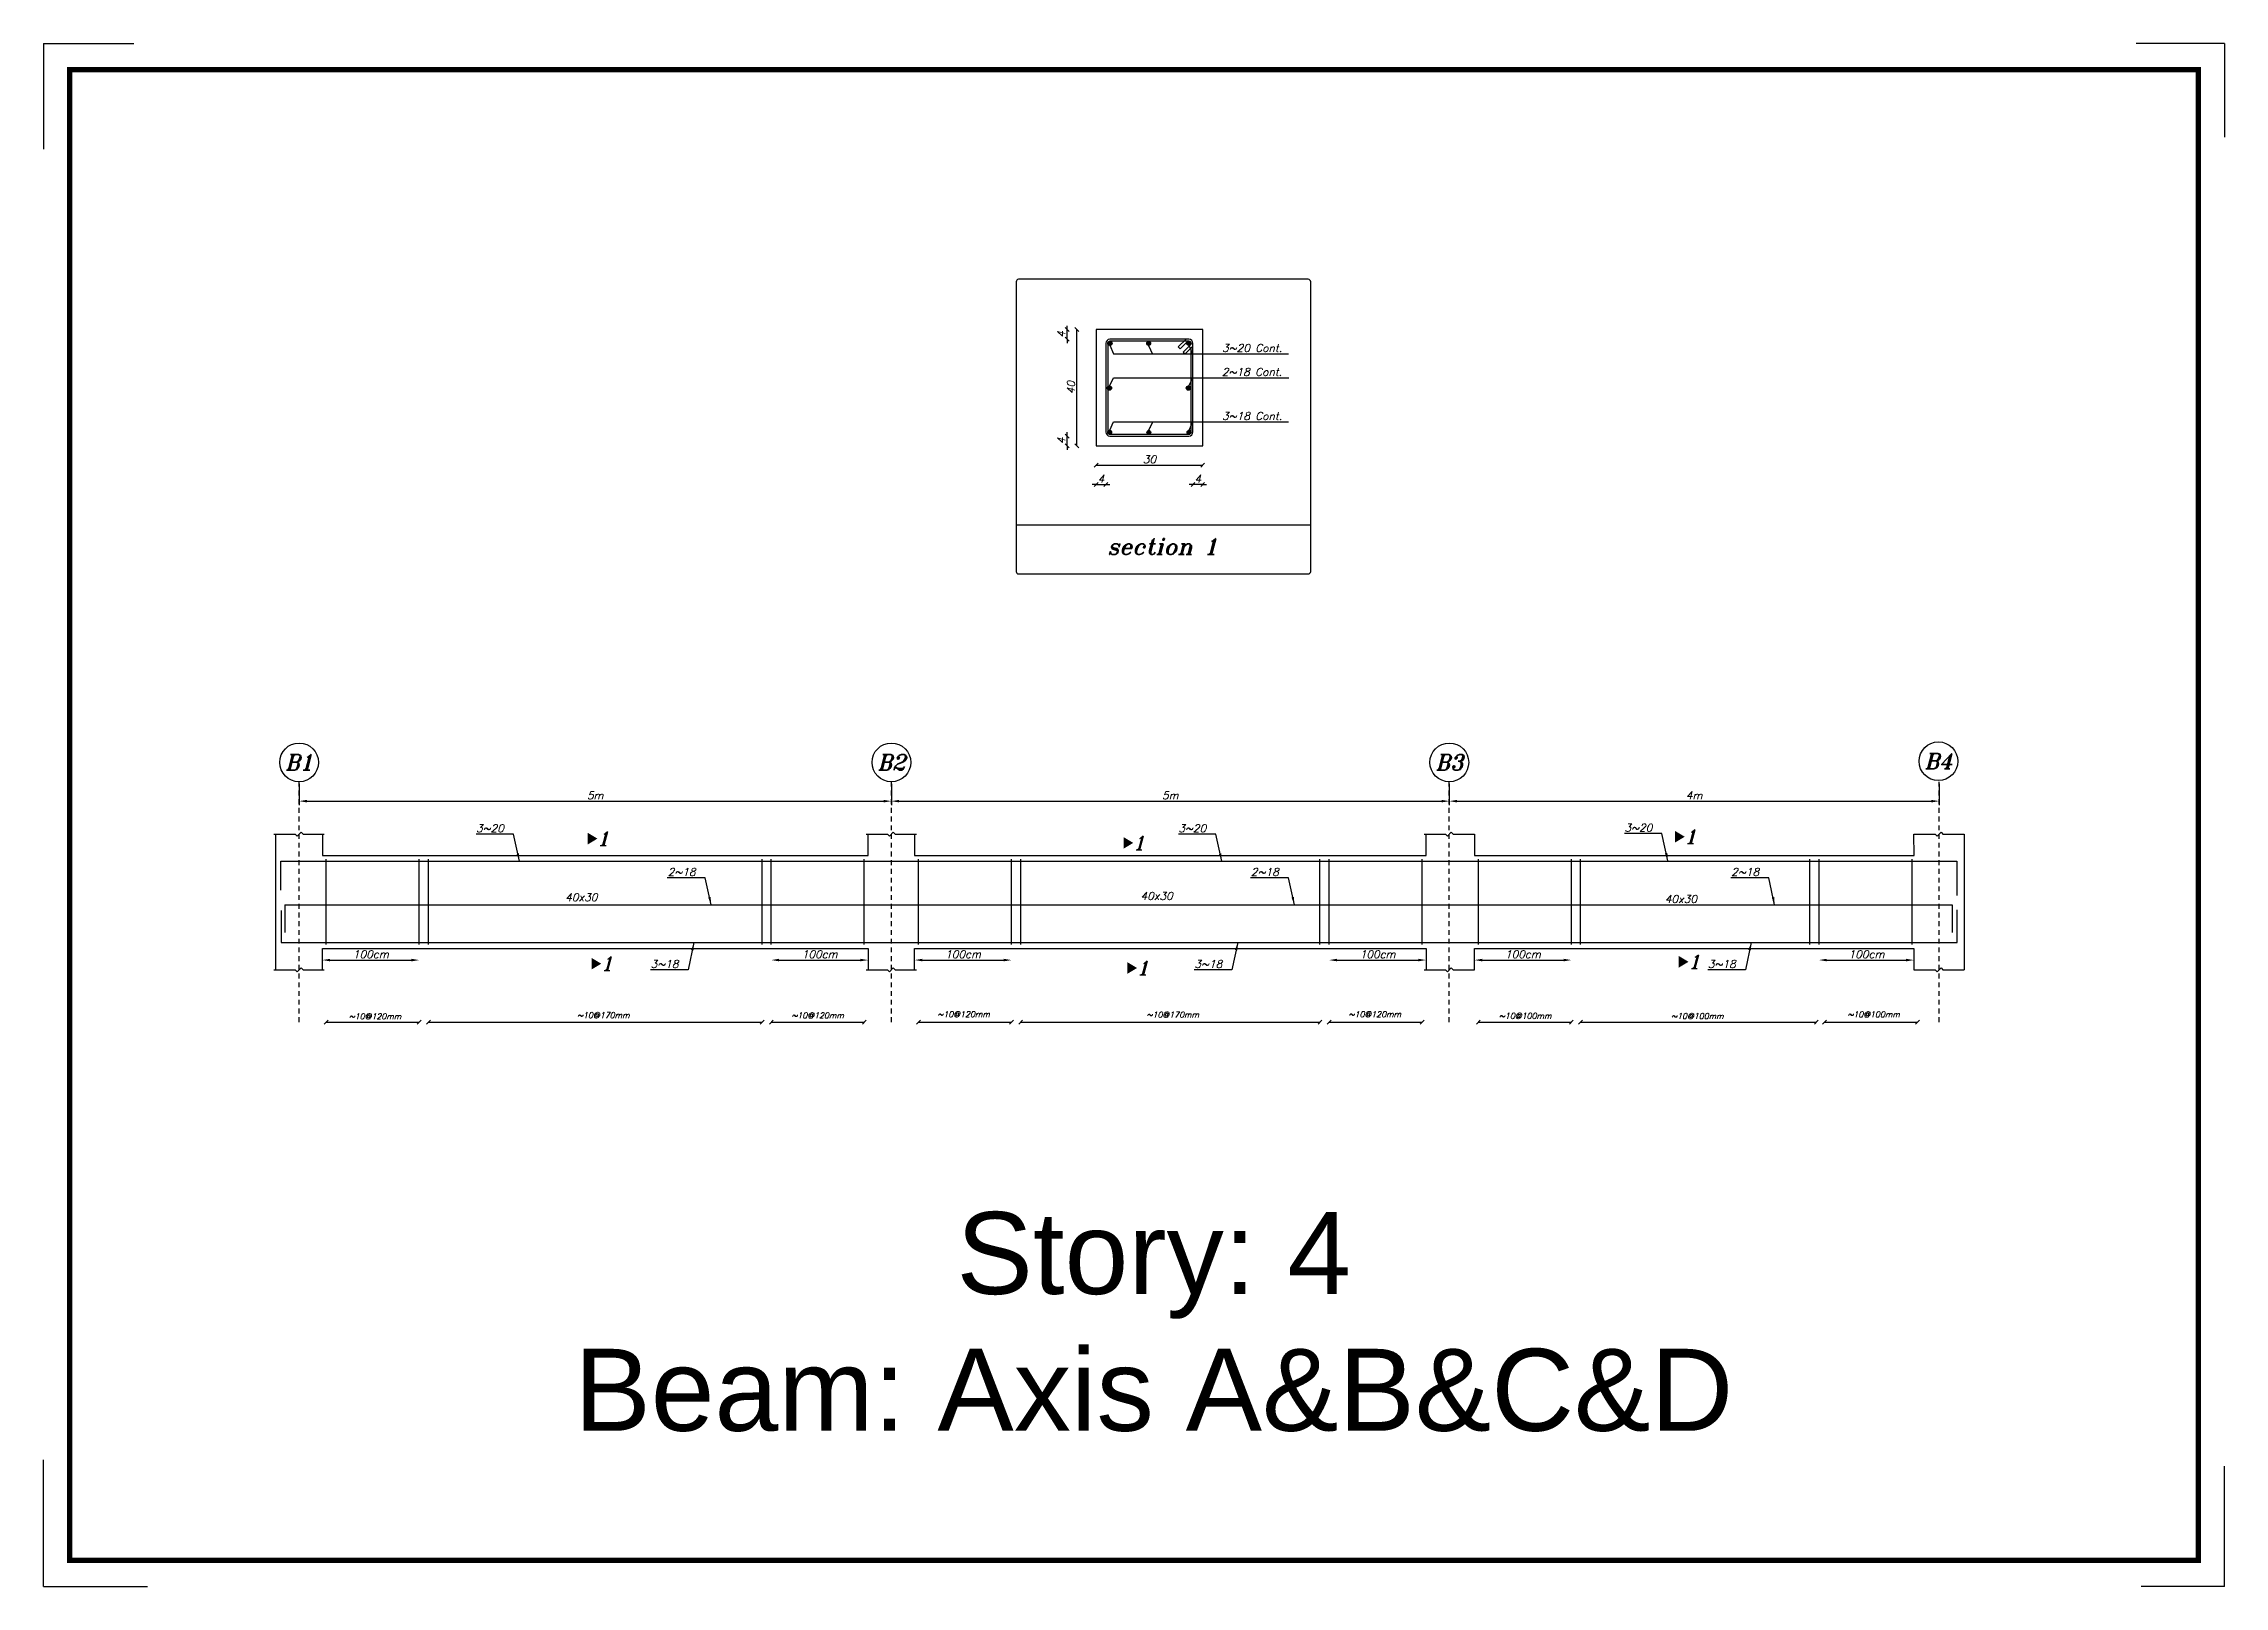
# Model space of a CAD drawing. Header units: inches. Extents: x -1152 to 1352, y 183 to 608.
# Drawn here: x 592 to 648.3, y 283.4 to 323.2 of the extents above; entities that cross this region are included whole.
import ezdxf
from ezdxf.enums import TextEntityAlignment as Align

# ---------------------------------------------------------------- set-up
doc = ezdxf.new("R2010")
doc.units = ezdxf.units.IN
doc.header["$MEASUREMENT"] = 0
doc.linetypes.add('HIDDEN2', pattern=[0.1875, 0.125, -0.0625])
doc.layers.add('Layer4', color=252, linetype='Continuous', lineweight=25)
doc.layers.add('SAZE_DRAWINGS', color=7, linetype='Continuous')
doc.styles.add('SAZE_STYLE', font='romancp.shx', dxfattribs={"oblique": 15})
doc.styles.add('SAZE_STYLE1', font='romant.shx', dxfattribs={"oblique": 15})
doc.styles.get("Standard").update_dxf_attribs({"font": 'arial.ttf'})
doc.dimstyles.new('SAZE_DIM_STYLE', dxfattribs={"dimtxt": 0.2, "dimasz": 0.2, "dimexe": 0.1, "dimexo": 0.05, "dimgap": 0.05, "dimtad": 0, "dimzin": 0, "dimdsep": 46, "dimtxsty": 'SAZE_STYLE', "dimcen": 0.09, "dimclrd": 2, "dimclre": 2, "dimclrt": 3, "dimadec": 0, "dimazin": 0, "dimtfac": 1, "dimtdec": 4, "dimtix": 1, "dimtmove": 1, "dimatfit": 3, "dimfxl": 1, "dimtolj": 1, "dimtzin": 0, "dimarcsym": 0})

msp = doc.modelspace()

# ---------------------------------------------------------------- texts
at = {"color": 6, "insert": (592.12761, 293.08046), "char_height": 2.116983, "attachment_point": 1}
msp.add_mtext_dynamic_manual_height_columns('\\pxqc;Story: 4\\PBeam: Axis A&B&C&D', width=57.0507531, gutter_width=36.72032, heights=[0], dxfattribs=at)
at = {"layer": 'SAZE_DRAWINGS', "color": 2, "style": 'SAZE_STYLE1', "oblique": 15}
for s, height, p in [('section 1', 0.411787, (620.87953, 310.24748)), ('40x30', 0.2, (605.87744, 301.20051)), ('40x30', 0.2, (620.72603, 301.23495)), ('40x30', 0.2, (634.2562, 301.15649))]:
    msp.add_text(s, height=height, dxfattribs=at).set_placement(p, align=Align.MIDDLE_CENTER)
at = {"layer": 'SAZE_DRAWINGS', "color": 3, "style": 'SAZE_STYLE1', "oblique": 15}
for s, p in [('B1', (598.5939, 304.68014)), ('B2', (613.88041, 304.68014)), ('B3', (628.28041, 304.68014)), ('B4', (640.90531, 304.70969))]:
    msp.add_text(s, height=0.4, dxfattribs=at).set_placement(p, align=Align.MIDDLE_CENTER)
at = {"layer": 'SAZE_DRAWINGS', "color": 2, "style": 'SAZE_STYLE1', "oblique": 15}
for p in [(606.29236, 302.71319), (634.35596, 302.7624), (620.12203, 302.60293), (606.39073, 299.48583), (620.22039, 299.37557), (634.45432, 299.53505)]:
    msp.add_text('1', height=0.35, dxfattribs=at).set_placement(p, align=Align.MIDDLE_LEFT)
at = {"layer": 'SAZE_DRAWINGS', "color": 3, "style": 'SAZE_STYLE', "oblique": 15}
for s, p in [('~10@120mm', (600.55179, 298.05354)), ('~10@170mm', (606.44535, 298.08225)), ('~10@120mm', (611.97742, 298.07811)), ('~10@120mm', (615.74447, 298.10671)), ('~10@170mm', (621.14265, 298.09654)), ('~10@120mm', (626.35756, 298.10671)), ('~10@100mm', (630.23945, 298.06531)), ('~10@100mm', (634.68289, 298.0607)), ('~10@100mm', (639.23262, 298.10373))]:
    msp.add_text(s, height=0.15, dxfattribs=at).set_placement(p, align=Align.CENTER)
at = {"layer": 'SAZE_DRAWINGS', "color": 3, "char_height": 0.2, "style": 'SAZE_STYLE'}
for s, insert, attachment_point in [('\\A1;3~20 Cont.', (622.41456, 315.27224), 7), ('\\A1;2~18 Cont.', (622.41039, 314.65461), 7), ('\\A1;3~18 Cont.', (622.41456, 313.51724), 7), ('\\A1;3~20', (603.8786, 302.88015), 9), ('\\A1;3~20', (622.00601, 302.87947), 9), ('\\A1;3~20', (633.51976, 302.89316), 9), ('\\A1;2~18', (608.82669, 301.75415), 9), ('\\A1;2~18', (623.88117, 301.75438), 9), ('\\A1;2~18', (636.27783, 301.7544), 9), ('\\A1;3~18', (608.38491, 299.38015), 9), ('\\A1;3~18', (622.42011, 299.38015), 9), ('\\A1;3~18', (635.67183, 299.38015), 9)]:
    msp.add_mtext(s, dxfattribs=dict(at, insert=insert, attachment_point=attachment_point))

# ---------------------------------------------------------------- blocks, each defined once
blk = doc.blocks.new('*D277')
at = {"layer": 'DEFPOINTS', "color": 0, "transparency": 16777216}
for p in [(598.594, 304.18), (613.88, 304.18), (613.88, 303.68)]:
    blk.add_point(p, dxfattribs=at)
at = {"layer": 'SAZE_DRAWINGS', "color": 2, "lineweight": -2, "transparency": 16777216}
for p, q in [((598.594, 304.13), (598.594, 303.58)), ((613.88, 304.13), (613.88, 303.58)), ((598.794, 303.68), (613.68, 303.68))]:
    blk.add_line(p, q, dxfattribs=at)
at = {"layer": 'SAZE_DRAWINGS', "color": 2, "transparency": 16777216}
for points in [[(598.794, 303.713), (598.794, 303.647), (598.594, 303.68)], [(613.68, 303.713), (613.68, 303.647), (613.88, 303.68)]]:
    blk.add_solid(points, dxfattribs=at)
at = {"layer": 'SAZE_DRAWINGS', "color": 3, "transparency": 16777216, "insert": (606.237, 303.83), "char_height": 0.2, "attachment_point": 5, "style": 'SAZE_STYLE'}
blk.add_mtext('\\A1;5m', dxfattribs=at)
blk = doc.blocks.new('*D278')
at = {"layer": 'DEFPOINTS', "color": 0, "transparency": 16777216}
for p in [(613.88, 304.18), (628.28, 304.18), (628.28, 303.68)]:
    blk.add_point(p, dxfattribs=at)
at = {"layer": 'SAZE_DRAWINGS', "color": 2, "lineweight": -2, "transparency": 16777216}
for p, q in [((613.88, 304.13), (613.88, 303.58)), ((628.28, 304.13), (628.28, 303.58)), ((614.08, 303.68), (628.08, 303.68))]:
    blk.add_line(p, q, dxfattribs=at)
at = {"layer": 'SAZE_DRAWINGS', "color": 2, "transparency": 16777216}
for points in [[(614.08, 303.713), (614.08, 303.647), (613.88, 303.68)], [(628.08, 303.713), (628.08, 303.647), (628.28, 303.68)]]:
    blk.add_solid(points, dxfattribs=at)
at = {"layer": 'SAZE_DRAWINGS', "color": 3, "transparency": 16777216, "insert": (621.08, 303.83), "char_height": 0.2, "attachment_point": 5, "style": 'SAZE_STYLE'}
blk.add_mtext('\\A1;5m', dxfattribs=at)
blk = doc.blocks.new('*D279')
at = {"layer": 'DEFPOINTS', "color": 0, "transparency": 16777216}
for p in [(599.194, 299.58), (601.694, 299.58), (601.694, 299.58)]:
    blk.add_point(p, dxfattribs=at)
at = {"layer": 'SAZE_DRAWINGS', "color": 2, "lineweight": -2, "transparency": 16777216}
blk.add_line((599.394, 299.58), (601.494, 299.58), dxfattribs=at)
at = {"layer": 'SAZE_DRAWINGS', "color": 2, "transparency": 16777216}
for points in [[(599.394, 299.613), (599.394, 299.547), (599.194, 299.58)], [(601.494, 299.613), (601.494, 299.547), (601.694, 299.58)]]:
    blk.add_solid(points, dxfattribs=at)
at = {"layer": 'SAZE_DRAWINGS', "color": 3, "transparency": 16777216, "insert": (600.444, 299.73), "char_height": 0.2, "attachment_point": 5, "style": 'SAZE_STYLE'}
blk.add_mtext('\\A1;100cm', dxfattribs=at)
blk = doc.blocks.new('*D280')
at = {"layer": 'DEFPOINTS', "color": 0, "transparency": 16777216}
for p in [(610.78, 299.58), (613.28, 299.58), (613.28, 299.58)]:
    blk.add_point(p, dxfattribs=at)
at = {"layer": 'SAZE_DRAWINGS', "color": 2, "lineweight": -2, "transparency": 16777216}
blk.add_line((610.98, 299.58), (613.08, 299.58), dxfattribs=at)
at = {"layer": 'SAZE_DRAWINGS', "color": 2, "transparency": 16777216}
for points in [[(610.98, 299.613), (610.98, 299.547), (610.78, 299.58)], [(613.08, 299.613), (613.08, 299.547), (613.28, 299.58)]]:
    blk.add_solid(points, dxfattribs=at)
at = {"layer": 'SAZE_DRAWINGS', "color": 3, "transparency": 16777216, "insert": (612.03, 299.73), "char_height": 0.2, "attachment_point": 5, "style": 'SAZE_STYLE'}
blk.add_mtext('\\A1;100cm', dxfattribs=at)
blk = doc.blocks.new('*D281')
at = {"layer": 'DEFPOINTS', "color": 0, "transparency": 16777216}
for p in [(614.48, 299.58), (616.98, 299.58), (616.98, 299.58)]:
    blk.add_point(p, dxfattribs=at)
at = {"layer": 'SAZE_DRAWINGS', "color": 2, "lineweight": -2, "transparency": 16777216}
blk.add_line((614.68, 299.58), (616.78, 299.58), dxfattribs=at)
at = {"layer": 'SAZE_DRAWINGS', "color": 2, "transparency": 16777216}
for points in [[(614.68, 299.613), (614.68, 299.547), (614.48, 299.58)], [(616.78, 299.613), (616.78, 299.547), (616.98, 299.58)]]:
    blk.add_solid(points, dxfattribs=at)
at = {"layer": 'SAZE_DRAWINGS', "color": 3, "transparency": 16777216, "insert": (615.73, 299.73), "char_height": 0.2, "attachment_point": 5, "style": 'SAZE_STYLE'}
blk.add_mtext('\\A1;100cm', dxfattribs=at)
blk = doc.blocks.new('*D282')
at = {"layer": 'DEFPOINTS', "color": 0, "transparency": 16777216}
for p in [(625.18, 299.58), (627.68, 299.58), (627.68, 299.58)]:
    blk.add_point(p, dxfattribs=at)
at = {"layer": 'SAZE_DRAWINGS', "color": 2, "lineweight": -2, "transparency": 16777216}
blk.add_line((625.38, 299.58), (627.48, 299.58), dxfattribs=at)
at = {"layer": 'SAZE_DRAWINGS', "color": 2, "transparency": 16777216}
for points in [[(625.38, 299.613), (625.38, 299.547), (625.18, 299.58)], [(627.48, 299.613), (627.48, 299.547), (627.68, 299.58)]]:
    blk.add_solid(points, dxfattribs=at)
at = {"layer": 'SAZE_DRAWINGS', "color": 3, "transparency": 16777216, "insert": (626.43, 299.73), "char_height": 0.2, "attachment_point": 5, "style": 'SAZE_STYLE'}
blk.add_mtext('\\A1;100cm', dxfattribs=at)
blk = doc.blocks.new('*D283')
at = {"layer": 'DEFPOINTS', "color": 0, "transparency": 16777216}
for p in [(628.28, 304.18), (640.923, 304.18), (640.923, 303.68)]:
    blk.add_point(p, dxfattribs=at)
at = {"layer": 'SAZE_DRAWINGS', "color": 2, "lineweight": -2, "transparency": 16777216}
for p, q in [((628.28, 304.13), (628.28, 303.58)), ((640.923, 304.13), (640.923, 303.58)), ((628.48, 303.68), (640.723, 303.68))]:
    blk.add_line(p, q, dxfattribs=at)
at = {"layer": 'SAZE_DRAWINGS', "color": 2, "transparency": 16777216}
for points in [[(628.48, 303.713), (628.48, 303.647), (628.28, 303.68)], [(640.723, 303.713), (640.723, 303.647), (640.923, 303.68)]]:
    blk.add_solid(points, dxfattribs=at)
at = {"layer": 'SAZE_DRAWINGS', "color": 3, "transparency": 16777216, "insert": (634.602, 303.83), "char_height": 0.2, "attachment_point": 5, "style": 'SAZE_STYLE'}
blk.add_mtext('\\A1;4m', dxfattribs=at)
blk = doc.blocks.new('*D284')
at = {"layer": 'DEFPOINTS', "color": 0, "transparency": 16777216}
for p in [(628.93, 299.58), (631.43, 299.58), (631.43, 299.58)]:
    blk.add_point(p, dxfattribs=at)
at = {"layer": 'SAZE_DRAWINGS', "color": 2, "lineweight": -2, "transparency": 16777216}
blk.add_line((629.13, 299.58), (631.23, 299.58), dxfattribs=at)
at = {"layer": 'SAZE_DRAWINGS', "color": 2, "transparency": 16777216}
for points in [[(629.13, 299.613), (629.13, 299.547), (628.93, 299.58)], [(631.23, 299.613), (631.23, 299.547), (631.43, 299.58)]]:
    blk.add_solid(points, dxfattribs=at)
at = {"layer": 'SAZE_DRAWINGS', "color": 3, "transparency": 16777216, "insert": (630.18, 299.73), "char_height": 0.2, "attachment_point": 5, "style": 'SAZE_STYLE'}
blk.add_mtext('\\A1;100cm', dxfattribs=at)
blk = doc.blocks.new('*D285')
at = {"layer": 'DEFPOINTS', "color": 0, "transparency": 16777216}
for p in [(637.823, 299.58), (640.272, 299.58), (640.272, 299.58)]:
    blk.add_point(p, dxfattribs=at)
at = {"layer": 'SAZE_DRAWINGS', "color": 2, "lineweight": -2, "transparency": 16777216}
blk.add_line((638.023, 299.58), (640.072, 299.58), dxfattribs=at)
at = {"layer": 'SAZE_DRAWINGS', "color": 2, "transparency": 16777216}
for points in [[(638.023, 299.613), (638.023, 299.547), (637.823, 299.58)], [(640.072, 299.613), (640.072, 299.547), (640.272, 299.58)]]:
    blk.add_solid(points, dxfattribs=at)
at = {"layer": 'SAZE_DRAWINGS', "color": 3, "transparency": 16777216, "insert": (639.048, 299.73), "char_height": 0.2, "attachment_point": 5, "style": 'SAZE_STYLE'}
blk.add_mtext('\\A1;100cm', dxfattribs=at)
blk = doc.blocks.new('SAZE-CIR-COL')
at = {"layer": 'SAZE_DRAWINGS'}
h = blk.add_hatch(color=0, dxfattribs=at)
h.dxf.hatch_style = 1
h.paths.add_polyline_path([(0.5, 0, 1), (-0.5, 0, 1)])
at = {"layer": 'SAZE_DRAWINGS', "color": 0}
blk.add_circle((0, 0), 0.5, dxfattribs=at)
blk = doc.blocks.new('_Oblique')
at = {"color": 0, "linetype": 'ByBlock', "lineweight": -2}
blk.add_line((-0.5, -0.5), (0.5, 0.5), dxfattribs=at)
blk = doc.blocks.new('*D319')
at = {"layer": 'DEFPOINTS', "color": 0, "transparency": 16777216}
for p in [(619.165, 311.847), (619.415, 311.847), (619.415, 311.847)]:
    blk.add_point(p, dxfattribs=at)
at = {"layer": 'SAZE_DRAWINGS', "color": 2, "lineweight": -2, "transparency": 16777216}
for p, q in [((619.165, 311.847), (619.065, 311.847)), ((619.165, 311.847), (619.415, 311.847)), ((619.415, 311.847), (619.515, 311.847))]:
    blk.add_line(p, q, dxfattribs=at)
at = {"layer": 'SAZE_DRAWINGS', "color": 2, "lineweight": -2, "transparency": 16777216, "xscale": 0.1, "yscale": 0.1, "zscale": 0.1}
blk.add_blockref('_Oblique', (619.165, 311.847), dxfattribs=at)
at = {"layer": 'SAZE_DRAWINGS', "color": 2, "lineweight": -2, "transparency": 16777216, "xscale": 0.1, "yscale": 0.1, "zscale": 0.1, "rotation": 180}
blk.add_blockref('_Oblique', (619.415, 311.847), dxfattribs=at)
at = {"layer": 'SAZE_DRAWINGS', "color": 3, "transparency": 16777216, "insert": (619.29, 311.997), "char_height": 0.2, "attachment_point": 5, "style": 'SAZE_STYLE'}
blk.add_mtext('\\A1;4', dxfattribs=at)
blk = doc.blocks.new('*D320')
at = {"layer": 'DEFPOINTS', "color": 0, "transparency": 16777216}
for p in [(619.165, 312.347), (621.915, 312.347), (621.915, 312.347)]:
    blk.add_point(p, dxfattribs=at)
at = {"layer": 'SAZE_DRAWINGS', "color": 2, "lineweight": -2, "transparency": 16777216}
blk.add_line((619.165, 312.347), (621.915, 312.347), dxfattribs=at)
at = {"layer": 'SAZE_DRAWINGS', "color": 2, "lineweight": -2, "transparency": 16777216, "xscale": 0.1, "yscale": 0.1, "zscale": 0.1, "rotation": 180}
blk.add_blockref('_Oblique', (619.165, 312.347), dxfattribs=at)
at = {"layer": 'SAZE_DRAWINGS', "color": 2, "lineweight": -2, "transparency": 16777216, "xscale": 0.1, "yscale": 0.1, "zscale": 0.1}
blk.add_blockref('_Oblique', (621.915, 312.347), dxfattribs=at)
at = {"layer": 'SAZE_DRAWINGS', "color": 3, "transparency": 16777216, "insert": (620.54, 312.497), "char_height": 0.2, "attachment_point": 5, "style": 'SAZE_STYLE'}
blk.add_mtext('\\A1;30', dxfattribs=at)
blk = doc.blocks.new('*D321')
at = {"layer": 'DEFPOINTS', "color": 0, "transparency": 16777216}
for p in [(621.665, 311.847), (621.665, 311.847), (621.915, 311.847)]:
    blk.add_point(p, dxfattribs=at)
at = {"layer": 'SAZE_DRAWINGS', "color": 2, "lineweight": -2, "transparency": 16777216}
for p, q in [((621.665, 311.847), (621.565, 311.847)), ((621.915, 311.847), (621.665, 311.847)), ((621.915, 311.847), (622.015, 311.847))]:
    blk.add_line(p, q, dxfattribs=at)
at = {"layer": 'SAZE_DRAWINGS', "color": 2, "lineweight": -2, "transparency": 16777216, "xscale": 0.1, "yscale": 0.1, "zscale": 0.1}
blk.add_blockref('_Oblique', (621.665, 311.847), dxfattribs=at)
at = {"layer": 'SAZE_DRAWINGS', "color": 2, "lineweight": -2, "transparency": 16777216, "xscale": 0.1, "yscale": 0.1, "zscale": 0.1, "rotation": 180}
blk.add_blockref('_Oblique', (621.915, 311.847), dxfattribs=at)
at = {"layer": 'SAZE_DRAWINGS', "color": 3, "transparency": 16777216, "insert": (621.79, 311.997), "char_height": 0.2, "attachment_point": 5, "style": 'SAZE_STYLE'}
blk.add_mtext('\\A1;4', dxfattribs=at)
blk = doc.blocks.new('*D322')
at = {"layer": 'DEFPOINTS', "color": 0, "transparency": 16777216}
for p in [(618.415, 313.097), (618.415, 313.097), (618.415, 312.847)]:
    blk.add_point(p, dxfattribs=at)
at = {"layer": 'SAZE_DRAWINGS', "color": 2, "lineweight": -2, "transparency": 16777216}
for p, q in [((618.415, 313.097), (618.415, 313.197)), ((618.415, 312.847), (618.415, 313.097)), ((618.415, 312.847), (618.415, 312.747))]:
    blk.add_line(p, q, dxfattribs=at)
at = {"layer": 'SAZE_DRAWINGS', "color": 2, "lineweight": -2, "transparency": 16777216, "xscale": 0.1, "yscale": 0.1, "zscale": 0.1}
for p, rotation in [((618.415, 313.097), 270), ((618.415, 312.847), 90)]:
    blk.add_blockref('_Oblique', p, dxfattribs=dict(at, rotation=rotation))
at = {"layer": 'SAZE_DRAWINGS', "color": 3, "transparency": 16777216, "insert": (618.265, 312.972), "char_height": 0.2, "attachment_point": 5, "rotation": 90, "style": 'SAZE_STYLE'}
blk.add_mtext('\\A1;4', dxfattribs=at)
blk = doc.blocks.new('*D323')
at = {"layer": 'DEFPOINTS', "color": 0, "transparency": 16777216}
for p in [(618.665, 315.847), (618.665, 315.847), (618.665, 312.847)]:
    blk.add_point(p, dxfattribs=at)
at = {"layer": 'SAZE_DRAWINGS', "color": 2, "lineweight": -2, "transparency": 16777216}
blk.add_line((618.665, 312.847), (618.665, 315.847), dxfattribs=at)
at = {"layer": 'SAZE_DRAWINGS', "color": 2, "lineweight": -2, "transparency": 16777216, "xscale": 0.1, "yscale": 0.1, "zscale": 0.1}
for p, rotation in [((618.665, 315.847), 90), ((618.665, 312.847), 270)]:
    blk.add_blockref('_Oblique', p, dxfattribs=dict(at, rotation=rotation))
at = {"layer": 'SAZE_DRAWINGS', "color": 3, "transparency": 16777216, "insert": (618.515, 314.347), "char_height": 0.2, "attachment_point": 5, "rotation": 90, "style": 'SAZE_STYLE'}
blk.add_mtext('\\A1;40', dxfattribs=at)
blk = doc.blocks.new('*D324')
at = {"layer": 'DEFPOINTS', "color": 0, "transparency": 16777216}
for p in [(618.415, 315.847), (618.415, 315.847), (618.415, 315.597)]:
    blk.add_point(p, dxfattribs=at)
at = {"layer": 'SAZE_DRAWINGS', "color": 2, "lineweight": -2, "transparency": 16777216}
for p, q in [((618.415, 315.847), (618.415, 315.947)), ((618.415, 315.597), (618.415, 315.847)), ((618.415, 315.597), (618.415, 315.497))]:
    blk.add_line(p, q, dxfattribs=at)
at = {"layer": 'SAZE_DRAWINGS', "color": 2, "lineweight": -2, "transparency": 16777216, "xscale": 0.1, "yscale": 0.1, "zscale": 0.1}
for p, rotation in [((618.415, 315.847), 270), ((618.415, 315.597), 90)]:
    blk.add_blockref('_Oblique', p, dxfattribs=dict(at, rotation=rotation))
at = {"layer": 'SAZE_DRAWINGS', "color": 3, "transparency": 16777216, "insert": (618.265, 315.722), "char_height": 0.2, "attachment_point": 5, "rotation": 90, "style": 'SAZE_STYLE'}
blk.add_mtext('\\A1;4', dxfattribs=at)
blk = doc.blocks.new('5050new')
h = blk.add_hatch(color=256)
h.dxf.hatch_style = 1
h.paths.add_polyline_path([(6309.307, 1826.545), (6308.807, 1826.545), (6308.807, 1826.045), (6309.307, 1826.045)])
for p, q in [((6309.057, 1826.545), (6309.057, 1826.863)), ((6308.807, 1826.295), (6308.489, 1826.295)), ((6309.057, 1826.045), (6309.057, 1825.727)), ((6309.307, 1826.295), (6309.625, 1826.295))]:
    blk.add_line(p, q)
blk.add_lwpolyline([(6308.807, 1826.545), (6309.307, 1826.545), (6309.307, 1826.045), (6308.807, 1826.045)], close=True)
blk = doc.blocks.new('axha')
at = {"xscale": 0.04818339340090472, "yscale": 0.9389606098873475, "zscale": 0.04818339340090472, "rotation": 90}
blk.add_blockref('5050new', (6418.607, 1847.788), dxfattribs=at)
at = {"xscale": 0.03937007874015748, "yscale": 0.03937007874015748, "zscale": 0.03937007874015748}
for p in [(6403.505, 1851.052), (6403.012, 1849.847), (6418.919, 1847.414)]:
    blk.add_blockref('5050new', p, dxfattribs=at)
for p in [(102.376, 27.576), (107.877, 27.576), (113.877, 27.576), (119.377, 27.576), (102.375, 22.576), (107.876, 22.576), (113.876, 22.576), (119.377, 22.576), (102.375, 17.576), (107.875, 17.576), (113.875, 17.576), (119.377, 17.576), (102.375, 13.576), (107.875, 13.576), (113.875, 13.576), (119.377, 13.576)]:
    blk.add_blockref('5050new', p)

# ---------------------------------------------------------------- dimensions: what is measured, and where the dimension line sits
at = {"layer": 'SAZE_DRAWINGS', "color": 2}
for base, p1, p2, text, override, picture, middle in [((618.41456, 315.84724), (618.41456, 315.59724), (618.41456, 315.84724), '4', {"dimtxt": 0.2, "dimasz": 0.1, "dimgap": 0.05, "dimtad": 1, "dimdec": 1, "dimlfac": 20, "dimrnd": 5, "dimzin": 8, "dimblk": 'Oblique', "dimse1": 1, "dimse2": 1, "dimclrd": 2, "dimclre": 2, "dimclrt": 3}, '*D324', (618.26456, 315.72224)), ((618.66456, 315.84724), (618.66456, 312.84724), (618.66456, 315.84724), '40', {"dimtxt": 0.2, "dimasz": 0.1, "dimgap": 0.05, "dimtad": 1, "dimdec": 1, "dimlfac": 20, "dimrnd": 0.5, "dimzin": 8, "dimblk": 'Oblique', "dimse1": 1, "dimse2": 1, "dimclrd": 2, "dimclre": 2, "dimclrt": 3}, '*D323', (618.51456, 314.34724)), ((618.41456, 313.09724), (618.41456, 312.84724), (618.41456, 313.09724), '4', {"dimtxt": 0.2, "dimasz": 0.1, "dimgap": 0.05, "dimtad": 1, "dimdec": 1, "dimlfac": 20, "dimrnd": 5, "dimzin": 8, "dimblk": 'Oblique', "dimse1": 1, "dimse2": 1, "dimclrd": 2, "dimclre": 2, "dimclrt": 3}, '*D322', (618.26456, 312.97224))]:
    dim = msp.add_linear_dim(base=base, p1=p1, p2=p2, angle=90, text=text, dimstyle='SAZE_DIM_STYLE', override=override, dxfattribs=at)
    dim.commit()
    dim.dimension.update_dxf_attribs({"geometry": picture, "text_midpoint": middle})
for base, p1, p2, text, override, picture, middle in [((621.91456, 312.34724), (619.16456, 312.34724), (621.91456, 312.34724), '30', {"dimtxt": 0.2, "dimasz": 0.1, "dimgap": 0.05, "dimtad": 1, "dimdec": 1, "dimlfac": 20, "dimrnd": 0.5, "dimzin": 8, "dimblk": 'Oblique', "dimse1": 1, "dimse2": 1, "dimclrd": 2, "dimclre": 2, "dimclrt": 3}, '*D320', (620.53956, 312.49724)), ((619.41456, 311.84724), (619.16456, 311.84724), (619.41456, 311.84724), '4', {"dimtxt": 0.2, "dimasz": 0.1, "dimgap": 0.05, "dimtad": 1, "dimdec": 1, "dimlfac": 20, "dimrnd": 5, "dimzin": 8, "dimblk": 'Oblique', "dimse1": 1, "dimse2": 1, "dimclrd": 2, "dimclre": 2, "dimclrt": 3}, '*D319', (619.28956, 311.99724)), ((621.66456, 311.84724), (621.91456, 311.84724), (621.66456, 311.84724), '4', {"dimtxt": 0.2, "dimasz": 0.1, "dimgap": 0.05, "dimtad": 1, "dimdec": 1, "dimlfac": 20, "dimrnd": 5, "dimzin": 8, "dimblk": 'Oblique', "dimse1": 1, "dimse2": 1, "dimclrd": 2, "dimclre": 2, "dimclrt": 3}, '*D321', (621.78956, 311.99724)), ((613.88041, 303.68014), (598.5939, 304.18014), (613.88041, 304.18014), '5m', {"dimtxt": 0.2, "dimasz": 0.2, "dimgap": 0.05, "dimtad": 1, "dimdec": 1, "dimlfac": 50, "dimrnd": 1, "dimzin": 8, "dimclrd": 2, "dimclre": 2, "dimclrt": 3}, '*D277', (606.23716, 303.83014)), ((628.28041, 303.68014), (613.88041, 304.18014), (628.28041, 304.18014), '5m', {"dimtxt": 0.2, "dimasz": 0.2, "dimgap": 0.05, "dimtad": 1, "dimdec": 1, "dimlfac": 50, "dimrnd": 1, "dimzin": 8, "dimclrd": 2, "dimclre": 2, "dimclrt": 3}, '*D278', (621.08041, 303.83014)), ((640.92268, 303.68014), (628.28041, 304.18014), (640.92268, 304.18014), '4m', {"dimtxt": 0.2, "dimasz": 0.2, "dimgap": 0.05, "dimtad": 1, "dimdec": 1, "dimlfac": 50, "dimrnd": 1, "dimzin": 8, "dimclrd": 2, "dimclre": 2, "dimclrt": 3}, '*D283', (634.60155, 303.83014)), ((601.6939, 299.58014), (599.1939, 299.58014), (601.6939, 299.58014), '100cm', {"dimtxt": 0.2, "dimasz": 0.2, "dimgap": 0.05, "dimtad": 1, "dimdec": 1, "dimlfac": 50, "dimrnd": 1, "dimzin": 8, "dimse1": 1, "dimse2": 1, "dimclrd": 2, "dimclre": 2, "dimclrt": 3}, '*D279', (600.4439, 299.73014)), ((613.28041, 299.58014), (610.78041, 299.58014), (613.28041, 299.58014), '100cm', {"dimtxt": 0.2, "dimasz": 0.2, "dimgap": 0.05, "dimtad": 1, "dimdec": 1, "dimlfac": 50, "dimrnd": 1, "dimzin": 8, "dimse1": 1, "dimse2": 1, "dimclrd": 2, "dimclre": 2, "dimclrt": 3}, '*D280', (612.03041, 299.73014)), ((616.98041, 299.58014), (614.48041, 299.58014), (616.98041, 299.58014), '100cm', {"dimtxt": 0.2, "dimasz": 0.2, "dimgap": 0.05, "dimtad": 1, "dimdec": 1, "dimlfac": 50, "dimrnd": 1, "dimzin": 8, "dimse1": 1, "dimse2": 1, "dimclrd": 2, "dimclre": 2, "dimclrt": 3}, '*D281', (615.73041, 299.73014)), ((627.68041, 299.58014), (625.18041, 299.58014), (627.68041, 299.58014), '100cm', {"dimtxt": 0.2, "dimasz": 0.2, "dimgap": 0.05, "dimtad": 1, "dimdec": 1, "dimlfac": 50, "dimrnd": 1, "dimzin": 8, "dimse1": 1, "dimse2": 1, "dimclrd": 2, "dimclre": 2, "dimclrt": 3}, '*D282', (626.43041, 299.73014)), ((631.43041, 299.58014), (628.93041, 299.58014), (631.43041, 299.58014), '100cm', {"dimtxt": 0.2, "dimasz": 0.2, "dimgap": 0.05, "dimtad": 1, "dimdec": 1, "dimlfac": 50, "dimrnd": 1, "dimzin": 8, "dimse1": 1, "dimse2": 1, "dimclrd": 2, "dimclre": 2, "dimclrt": 3}, '*D284', (630.18041, 299.73014)), ((640.27248, 299.58014), (637.82268, 299.58014), (640.27248, 299.58014), '100cm', {"dimtxt": 0.2, "dimasz": 0.2, "dimgap": 0.05, "dimtad": 1, "dimdec": 1, "dimlfac": 50, "dimrnd": 1, "dimzin": 8, "dimse1": 1, "dimse2": 1, "dimclrd": 2, "dimclre": 2, "dimclrt": 3}, '*D285', (639.04758, 299.73014))]:
    dim = msp.add_linear_dim(base=base, p1=p1, p2=p2, text=text, dimstyle='SAZE_DIM_STYLE', override=override, dxfattribs=at)
    dim.commit()
    dim.dimension.update_dxf_attribs({"geometry": picture, "text_midpoint": middle})

# ---------------------------------------------------------------- linework, layer by layer
at = {"color": 3}
msp.add_line((641.57268, 302.83014), (641.57268, 299.33014), dxfattribs=at)
at = {"color": 6}
for p, q in [((641.38278, 302.13014), (641.38278, 301.24571)), ((598.22486, 301.00779), (598.22486, 300.28976)), ((641.25852, 301.00779), (641.25852, 300.28976)), ((641.38772, 300.03014), (641.38772, 300.8734))]:
    msp.add_line(p, q, dxfattribs=at)
at = {"layer": 'Layer4'}
for p, q in [((591.99901, 323.224), (591.99901, 320.50326)), ((591.99901, 323.224), (594.3317, 323.224)), ((648.28537, 323.224), (646.00979, 323.224)), ((648.28537, 323.224), (648.28537, 320.81347)), ((591.99901, 283.4215), (591.99901, 286.68833)), ((648.28537, 283.4215), (648.28537, 286.52266)), ((648.28537, 283.4215), (648.28537, 284.76166)), ((591.99901, 283.4215), (594.67936, 283.4215)), ((648.28537, 283.4215), (646.13458, 283.4215))]:
    msp.add_line(p, q, dxfattribs=at)
at = {"layer": 'Layer4', "const_width": 0.13402}
msp.add_lwpolyline([(592.66908, 322.55393), (647.6153, 322.55393), (647.6153, 284.09158), (592.66908, 284.09158)], close=True, dxfattribs=at)
at = {"layer": 'SAZE_DRAWINGS', "color": 8}
msp.add_line((617.10024, 310.8095), (624.70247, 310.8095), dxfattribs=at)
msp.add_lwpolyline([(617.1636, 309.54201), (624.63912, 309.54201, 0.41421356), (624.70247, 309.60537), (624.70247, 317.08089, 0.41421356), (624.63912, 317.14424), (617.1636, 317.14424, 0.41421356), (617.10024, 317.08089), (617.10024, 309.60537, 0.41421356)], format="xyb", close=True, dxfattribs=at)
at = {"layer": 'SAZE_DRAWINGS', "color": 3}
msp.add_lwpolyline([(619.16456, 312.84724), (621.91456, 312.84724), (621.91456, 315.84724), (619.16456, 315.84724)], close=True, dxfattribs=at)
at = {"layer": 'SAZE_DRAWINGS', "color": 4}
msp.add_lwpolyline([(619.51956, 313.09724), (621.55956, 313.09724, 0.41421356), (621.66456, 313.20224), (621.66456, 315.49224, 0.41421356), (621.55956, 315.59724), (619.51956, 315.59724, 0.41421356), (619.41456, 315.49224), (619.41456, 313.20224, 0.41421356)], format="xyb", close=True, dxfattribs=at)
for points, format in [([(621.61456, 315.46724), (621.61456, 315.49224, 0.41421356), (621.55956, 315.54724), (619.51956, 315.54724, 0.41421356), (619.46456, 315.49224), (619.46456, 313.20224, 0.41421356), (619.51956, 313.14724), (621.55956, 313.14724, 0.41421356), (621.61456, 313.20224), (621.61456, 315.36724)], "xyb"), ([(606.04236, 302.71319, 0.3, 0, 0), (606.29236, 302.71319, 0, 0, 0)], "xyseb"), ([(634.10596, 302.7624, 0.3, 0, 0), (634.35596, 302.7624, 0, 0, 0)], "xyseb"), ([(619.87203, 302.60293, 0.3, 0, 0), (620.12203, 302.60293, 0, 0, 0)], "xyseb"), ([(606.14073, 299.48583, 0.3, 0, 0), (606.39073, 299.48583, 0, 0, 0)], "xyseb"), ([(619.97039, 299.37557, 0.3, 0, 0), (620.22039, 299.37557, 0, 0, 0)], "xyseb"), ([(634.20432, 299.53505, 0.3, 0, 0), (634.45432, 299.53505, 0, 0, 0)], "xyseb")]:
    msp.add_lwpolyline(points, format=format, dxfattribs=at)
for points in [[(621.53456, 315.54724), (621.33456, 315.34724), (621.28456, 315.39724), (621.48456, 315.59724)], [(621.61456, 315.46724), (621.41456, 315.26724), (621.46456, 315.21724), (621.66456, 315.41724)]]:
    msp.add_lwpolyline(points, dxfattribs=at)
at = {"layer": 'SAZE_DRAWINGS', "color": 2, "linetype": 'HIDDEN2'}
for points in [[(598.5939, 297.98014), (598.5939, 304.18014)], [(613.88041, 297.98014), (613.88041, 304.18014)], [(628.28041, 297.98014), (628.28041, 304.18014)], [(640.92268, 297.98014), (640.92268, 304.18014)]]:
    msp.add_lwpolyline(points, dxfattribs=at)
at = {"layer": 'SAZE_DRAWINGS', "color": 8}
for points in [[(597.9439, 302.83014), (598.4939, 302.83014), (598.5439, 302.78014), (598.6439, 302.88014), (598.6939, 302.83014), (599.2439, 302.83014)], [(613.23041, 302.83014), (613.78041, 302.83014), (613.83041, 302.78014), (613.93041, 302.88014), (613.98041, 302.83014), (614.53041, 302.83014)], [(627.63041, 302.83014), (628.18041, 302.83014), (628.23041, 302.78014), (628.33041, 302.88014), (628.38041, 302.83014), (628.93041, 302.83014)], [(640.27268, 302.83014), (640.82268, 302.83014), (640.87268, 302.78014), (640.97268, 302.88014), (641.02268, 302.83014), (641.57268, 302.83014)], [(597.9439, 299.33014), (598.4939, 299.33014), (598.5439, 299.28014), (598.6439, 299.38014), (598.6939, 299.33014), (599.2439, 299.33014)], [(613.23041, 299.33014), (613.78041, 299.33014), (613.83041, 299.28014), (613.93041, 299.38014), (613.98041, 299.33014), (614.53041, 299.33014)], [(627.63041, 299.33014), (628.18041, 299.33014), (628.23041, 299.28014), (628.33041, 299.38014), (628.38041, 299.33014), (628.93041, 299.33014)], [(640.27268, 299.33014), (640.82268, 299.33014), (640.87268, 299.28014), (640.97268, 299.38014), (641.02268, 299.33014), (641.57268, 299.33014)]]:
    msp.add_lwpolyline(points, dxfattribs=at)
at = {"layer": 'SAZE_DRAWINGS', "color": 3, "linetype": 'Continuous'}
for points in [[(597.9939, 299.33014), (597.9939, 302.83014)], [(599.1939, 302.83014), (599.1939, 302.28014), (613.28041, 302.28014), (613.28041, 302.83014)], [(614.48041, 302.83014), (614.48041, 302.28014), (627.68041, 302.28014), (627.68041, 302.83014)], [(628.93041, 302.83014), (628.93041, 302.28014), (640.27893, 302.28014), (640.27268, 302.83014)], [(599.1939, 299.33014), (599.1939, 299.88014), (613.28041, 299.88014), (613.28041, 299.33014)], [(614.48041, 299.33014), (614.48041, 299.88014), (627.68041, 299.88014), (627.68041, 299.33014)], [(628.93041, 299.33014), (628.93041, 299.88014), (640.27226, 299.88014), (640.27268, 299.33014)]]:
    msp.add_lwpolyline(points, dxfattribs=at)
at = {"layer": 'SAZE_DRAWINGS', "color": 6, "linetype": 'Continuous'}
for points in [[(598.1239, 301.38492), (598.1239, 302.13014), (641.38278, 302.13014)], [(598.1319, 300.85941), (598.1319, 300.03014), (641.38772, 300.03014)], [(598.22486, 301.00779), (641.25852, 301.00779)]]:
    msp.add_lwpolyline(points, dxfattribs=at)
at = {"layer": 'SAZE_DRAWINGS', "color": 4, "linetype": 'Continuous'}
for points in [[(599.2939, 299.98014), (599.2939, 302.18014)], [(601.6939, 299.98014), (601.6939, 302.18014)], [(601.9319, 299.98014), (601.9319, 302.18014)], [(610.54241, 299.98014), (610.54241, 302.18014)], [(610.78041, 299.98014), (610.78041, 302.18014)], [(613.18041, 299.98014), (613.18041, 302.18014)], [(614.58041, 299.98014), (614.58041, 302.18014)], [(616.98041, 299.98014), (616.98041, 302.18014)], [(617.21841, 299.98014), (617.21841, 302.18014)], [(624.94241, 299.98014), (624.94241, 302.18014)], [(625.18041, 299.98014), (625.18041, 302.18014)], [(627.58041, 299.98014), (627.58041, 302.18014)], [(629.03041, 299.98014), (629.03041, 302.18014)], [(631.43041, 299.98014), (631.43041, 302.18014)], [(631.66841, 299.98014), (631.66841, 302.18014)], [(637.58468, 299.98014), (637.58468, 302.18014)], [(637.82268, 299.98014), (637.82268, 302.18014)], [(640.22268, 299.98014), (640.22268, 302.18014)]]:
    msp.add_lwpolyline(points, dxfattribs=at)
at = {"layer": 'SAZE_DRAWINGS', "color": 1}
for points in [[(599.2439, 297.93014), (599.3439, 298.03014)], [(599.2939, 297.98014), (601.6939, 297.98014)], [(601.6439, 297.93014), (601.7439, 298.03014)], [(601.8819, 297.93014), (601.9819, 298.03014)], [(601.9319, 297.98014), (610.54241, 297.98014)], [(610.49241, 297.93014), (610.59241, 298.03014)], [(610.73041, 297.93014), (610.83041, 298.03014)], [(610.78041, 297.98014), (613.18041, 297.98014)], [(613.13041, 297.93014), (613.23041, 298.03014)], [(614.53041, 297.93014), (614.63041, 298.03014)], [(614.58041, 297.98014), (616.98041, 297.98014)], [(616.93041, 297.93014), (617.03041, 298.03014)], [(617.16841, 297.93014), (617.26841, 298.03014)], [(617.21841, 297.98014), (624.94241, 297.98014)], [(624.89241, 297.93014), (624.99241, 298.03014)], [(625.13041, 297.93014), (625.23041, 298.03014)], [(625.18041, 297.98014), (627.58041, 297.98014)], [(627.53041, 297.93014), (627.63041, 298.03014)], [(628.98041, 297.93014), (629.08041, 298.03014)], [(629.03041, 297.98014), (631.43041, 297.98014)], [(631.38041, 297.93014), (631.48041, 298.03014)], [(631.61841, 297.93014), (631.71841, 298.03014)], [(631.66841, 297.98014), (637.75303, 297.98014)], [(637.70303, 297.93014), (637.80303, 298.03014)], [(637.91616, 297.93014), (638.01616, 298.03014)], [(637.96616, 297.98014), (640.36616, 297.98014)], [(640.31616, 297.93014), (640.41616, 298.03014)]]:
    msp.add_lwpolyline(points, dxfattribs=at)
at = {"layer": 'SAZE_DRAWINGS', "color": 2}
for centre in [(598.5939, 304.68014), (613.88041, 304.68014), (628.28041, 304.68014), (640.90531, 304.70969)]:
    msp.add_ellipse(centre, major_axis=(0.5, 0), ratio=1, dxfattribs=at)

# ---------------------------------------------------------------- block references
for p in [(-5611.85282, -1543.55645), (-5549.82191, -1543.89928)]:
    msp.add_blockref('axha', p)
at = {"layer": 'SAZE_DRAWINGS', "color": 6}
for p, xscale, yscale, zscale in [((619.51956, 315.49224), 0.11, 0.11, 0.11), ((620.52122, 315.49047), 0.1, 0.1, 0.1), ((621.55956, 315.49224), 0.11, 0.11, 0.11), ((619.50748, 314.33673), 0.11, 0.11, 0.11), ((621.54748, 314.33673), 0.11, 0.11, 0.11), ((619.51456, 313.19724), 0.1, 0.1, 0.1), ((620.52565, 313.19392), 0.1, 0.1, 0.1), ((621.56456, 313.19724), 0.1, 0.1, 0.1)]:
    msp.add_blockref('SAZE-CIR-COL', p, dxfattribs=dict(at, xscale=xscale, yscale=yscale, zscale=zscale))

msp.set_redraw_order([(e.dxf.handle, doc.entitydb.next_handle()) for e in msp.query("TEXT MTEXT ATTDEF DIMENSION ARC_DIMENSION")])  # texts and dimensions are drawn at this point

# ---------------------------------------------------------------- leaders
at = {"layer": 'SAZE_DRAWINGS', "annotation_type": 0, "has_hookline": 1, "hookline_direction": 0}
for points, text_width in [([(619.51456, 315.44224), (619.61456, 315.22224), (622.36456, 315.22224)], 1.71615), ([(619.51039, 314.38461), (619.61039, 314.60461), (622.36039, 314.60461)], 1.72636), ([(619.51456, 313.24724), (619.61456, 313.46724), (622.36456, 313.46724)], 1.71615)]:
    msp.add_leader(points, dimstyle='SAZE_DIM_STYLE', override={"dimasz": 0.1, "dimgap": 0.05, "dimtad": 1, "dimdec": 3, "dimse1": 1, "dimse2": 1, "dimclrd": 2}, dxfattribs=dict(at, text_width=text_width))
at = {"layer": 'SAZE_DRAWINGS'}
for points in [[(620.51709, 315.43461), (620.61709, 315.21461)], [(621.55456, 315.44224), (621.65456, 315.22224)], [(621.56039, 314.38461), (621.66039, 314.60461)], [(620.52853, 313.24771), (620.62853, 313.46771)], [(621.56456, 313.24724), (621.66456, 313.46724)]]:
    msp.add_leader(points, dimstyle='SAZE_DIM_STYLE', override={"dimasz": 0.1, "dimgap": 0.05, "dimtad": 1, "dimdec": 3, "dimse1": 1, "dimse2": 1, "dimclrd": 2}, dxfattribs=at)
at = {"layer": 'SAZE_DRAWINGS', "color": 2, "annotation_type": 0, "has_hookline": 1, "hookline_direction": 1}
for points, text_width in [([(604.2786, 302.13015), (604.1286, 302.83015), (603.9286, 302.83015)], 0.71889), ([(622.40601, 302.12947), (622.25601, 302.82947), (622.05601, 302.82947)], 0.71889), ([(633.91976, 302.14316), (633.76976, 302.84316), (633.56976, 302.84316)], 0.71889), ([(609.22669, 301.00415), (609.07669, 301.70415), (608.87669, 301.70415)], 0.73165), ([(624.28117, 301.00438), (624.13117, 301.70438), (623.93117, 301.70438)], 0.73165), ([(636.67783, 301.0044), (636.52783, 301.7044), (636.32783, 301.7044)], 0.73165), ([(608.78491, 300.03015), (608.63491, 299.33015), (608.43491, 299.33015)], 0.72144), ([(622.82011, 300.03015), (622.67011, 299.33015), (622.47011, 299.33015)], 0.72144), ([(636.07183, 300.03015), (635.92183, 299.33015), (635.72183, 299.33015)], 0.72144)]:
    msp.add_leader(points, dimstyle='SAZE_DIM_STYLE', override={"dimasz": 0.2, "dimgap": 0.05, "dimtad": 1, "dimclrd": 2}, dxfattribs=dict(at, text_width=text_width))

doc.saveas('drawing.dxf')
